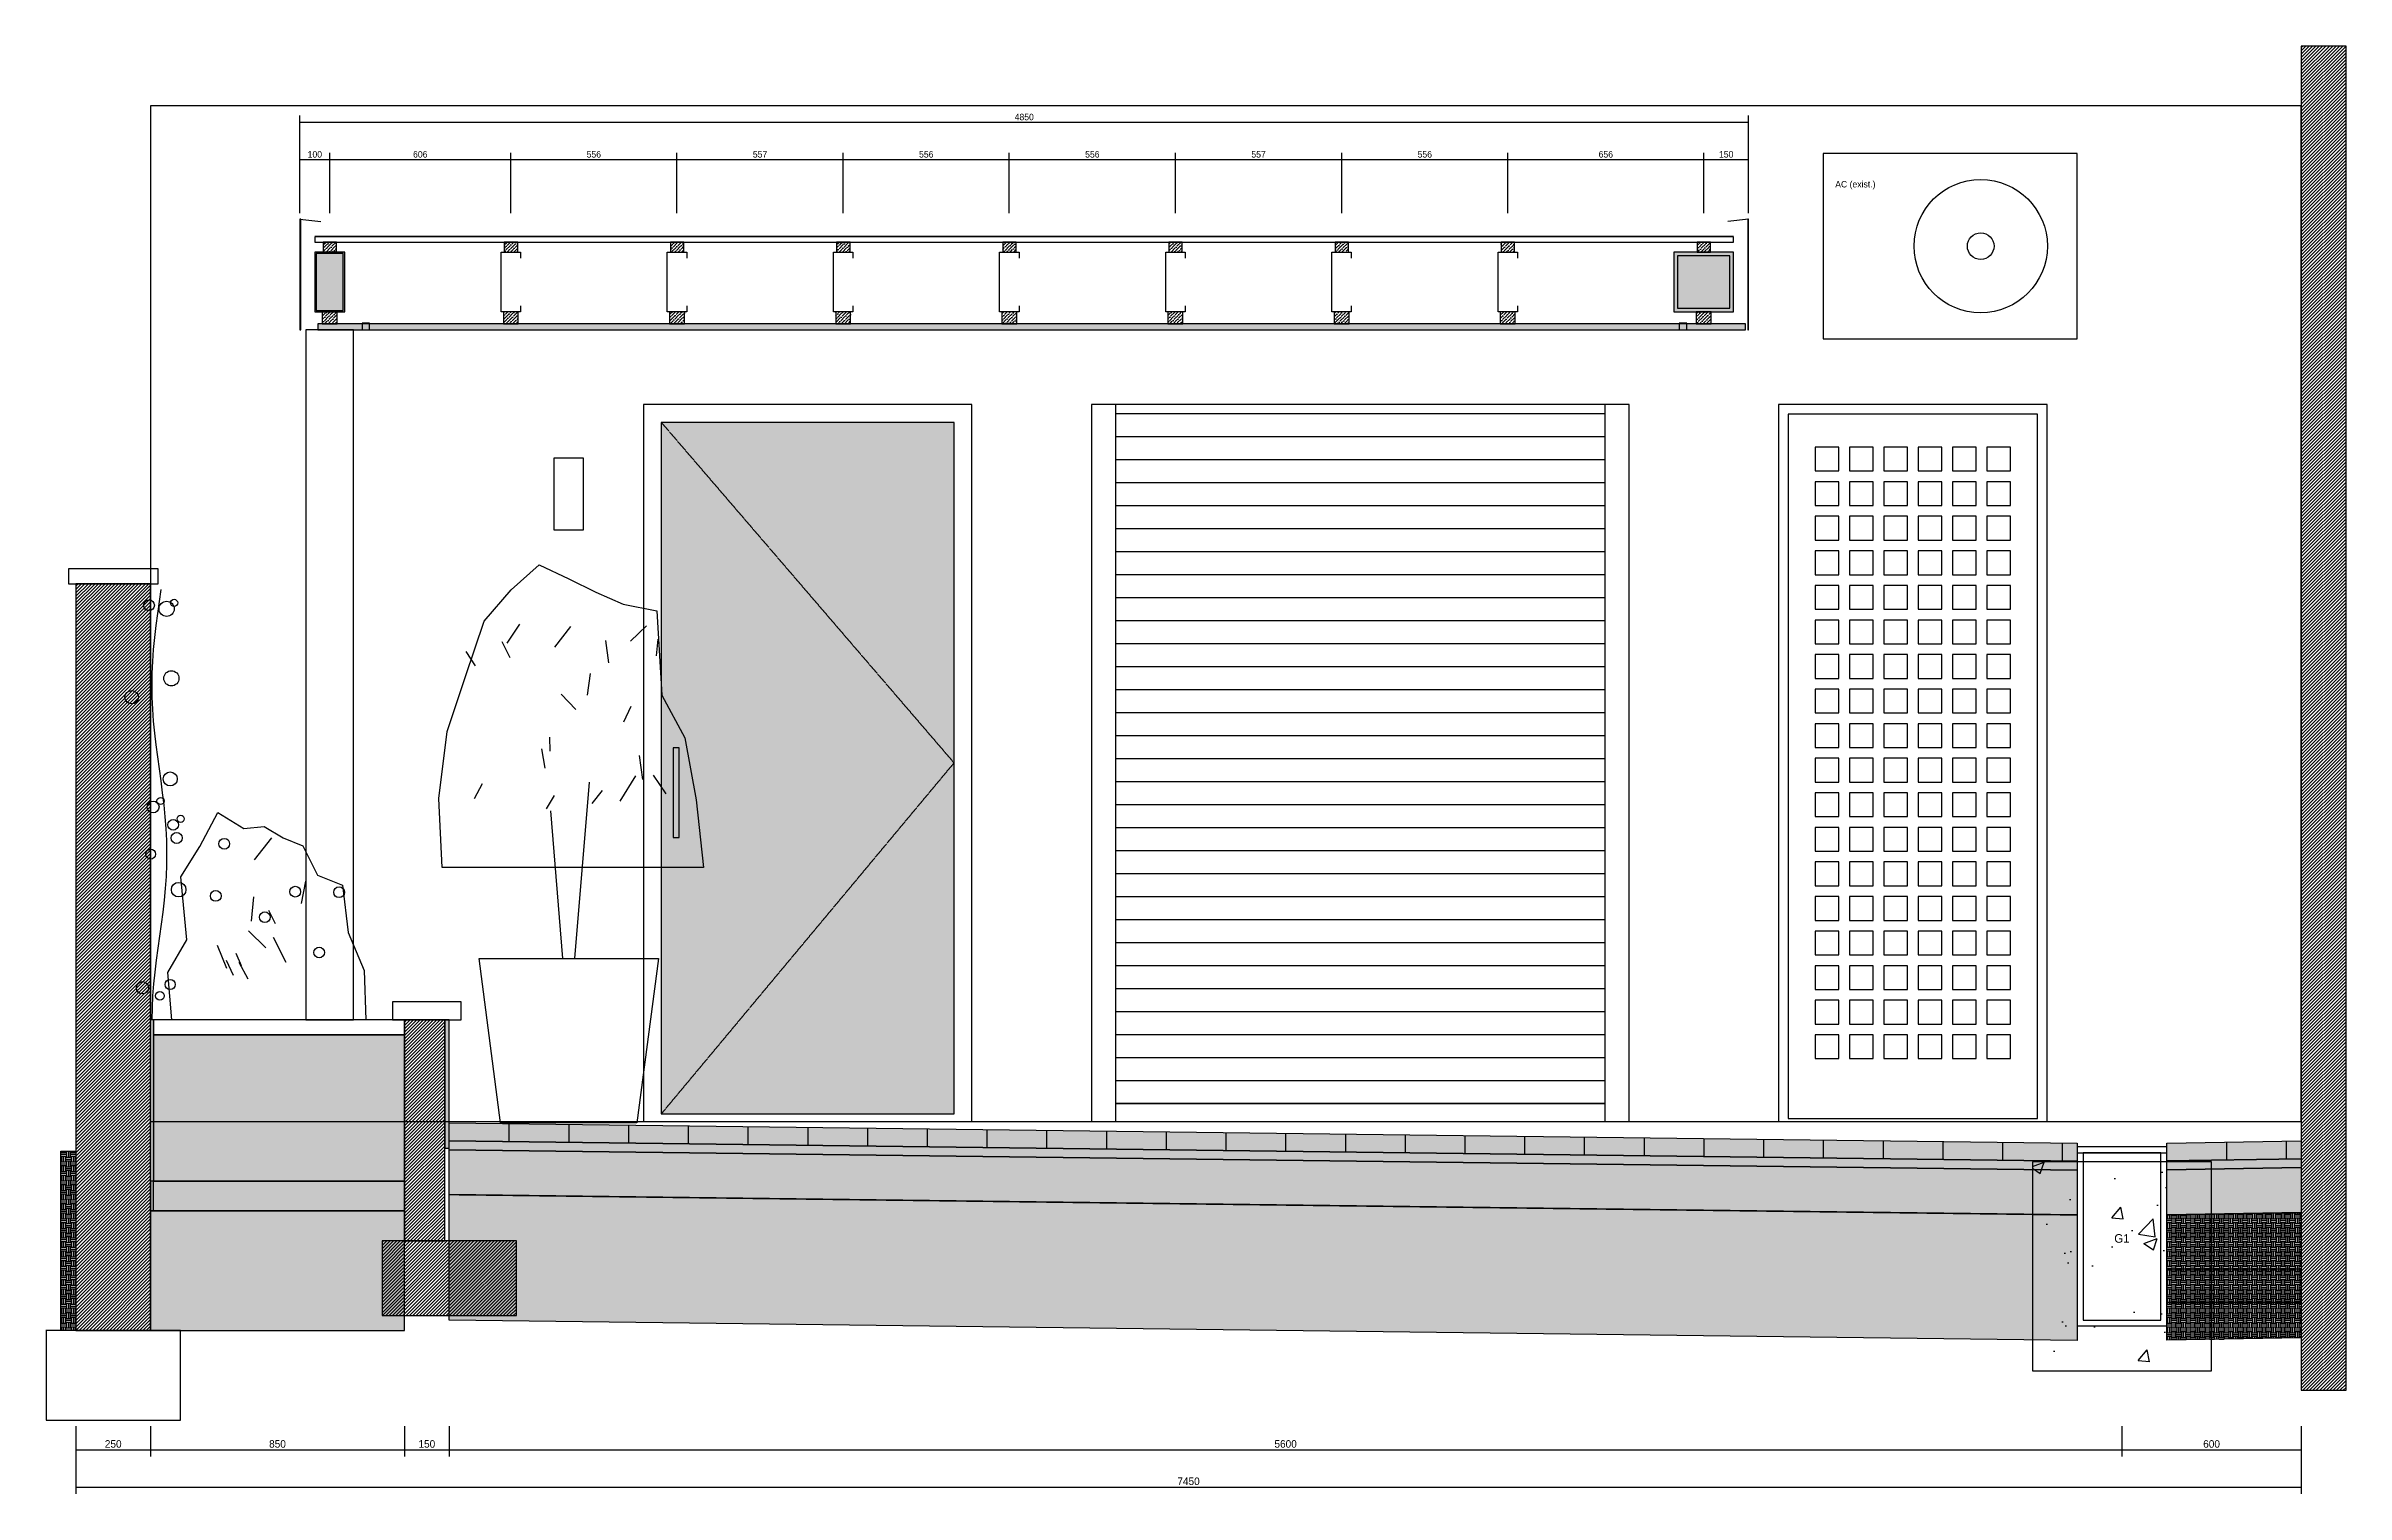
# Model space of a CAD drawing. Header units: millimetres. Extents: x -3750 to 66350, y -83500 to 3000.
# Drawn here: x 29650 to 37350, y -41248 to -36400 of the extents above; entities that cross this region are included whole.
import ezdxf
from ezdxf.enums import TextEntityAlignment as Align

# ---------------------------------------------------------------- set-up
doc = ezdxf.new("R2010")
doc.units = ezdxf.units.MM
doc.linetypes.add('DASHED', pattern=[1.524, 1.27, -0.254])
for name, color, linetype in [('A-DIMS', 3, 'Continuous'), ('A-DOOR', 5, 'Continuous'), ('A-HATCH', 9, 'Continuous'), ('A-TEXT', 2, 'Continuous'), ('A-WALL', 7, 'Continuous'), ('L-PLANT', 94, 'Continuous'), ('S-STEEL', 1, 'Continuous')]:
    doc.layers.add(name, color=color, linetype=linetype)

msp = doc.modelspace()

# ---------------------------------------------------------------- texts
at = {"layer": 'A-DIMS'}
for s, height, p in [('4850', 21.6, (32925, -36655)), ('100', 21.6, (30550, -36780)), ('606', 21.6, (30903, -36780)), ('556', 21.6, (31484, -36780)), ('557', 21.6, (32040.5, -36780)), ('556', 21.6, (32597, -36780)), ('556', 21.6, (33153, -36780)), ('557', 21.6, (33709.5, -36780)), ('556', 21.6, (34266, -36780)), ('656', 21.6, (34872, -36780)), ('150', 21.6, (35275, -36780)), ('250', 25.2, (29875, -41100)), ('850', 25.2, (30425, -41100)), ('150', 25.2, (30925, -41100)), ('5600', 25.2, (33800, -41100)), ('600', 25.2, (36900, -41100)), ('7450', 25.2, (33475, -41225))]:
    msp.add_text(s, height=height, dxfattribs=at).set_placement(p, align=Align.BOTTOM_CENTER)
at = {"layer": 'A-TEXT'}
msp.add_text('AC (exist.)', height=21.6, dxfattribs=at).set_placement((35640, -36880), align=Align.BOTTOM_LEFT)
msp.add_text('G1', height=28.8, dxfattribs=at).set_placement((36600, -40415), align=Align.BOTTOM_CENTER)

# ---------------------------------------------------------------- hatches: boundary and pattern name
at = {"layer": 'A-HATCH'}
h = msp.add_hatch(dxfattribs=at)
h.set_pattern_fill('ANSI31', scale=2.5)
h.paths.add_polyline_path([(37200, -40900), (37350, -40900), (37350, -36400), (37200, -36400)])
for color, points in [(253, [(30550, -37290), (30650, -37290), (30650, -37090), (30550, -37090)]), (253, [(35100, -37290), (35300, -37290), (35300, -37090), (35100, -37090)]), (8, [(31710, -39975), (32690, -39975), (32690, -37660), (31710, -37660)]), (8, [(30010, -40200), (30850, -40200), (30850, -39710), (30010, -39710)]), (8, [(30985, -40090), (31000, -40090), (31000, -39660), (30985, -39660)]), (253, [(31000, -40005), (36450, -40073.1), (36450, -40133.1), (31000, -40065)]), (8, [(31000, -40065), (36450, -40133.1), (36450, -40163.1), (31000, -40095)]), (8, [(31000, -40095), (36450, -40163.1), (36450, -40313.1), (31000, -40245)]), (253, [(36750, -40072.5), (37200, -40065), (37200, -40125), (36750, -40132.5)]), (8, [(36750, -40132.5), (37200, -40125), (37200, -40155), (36750, -40162.5)]), (8, [(36750, -40162.5), (37200, -40155), (37200, -40305), (36750, -40312.5)]), (8, [(30000, -40300), (30850, -40300), (30850, -40200), (30000, -40200)])]:
    msp.add_hatch(color=color, dxfattribs=at).paths.add_polyline_path(points)
h = msp.add_hatch(dxfattribs=at)
h.set_pattern_fill('ANSI36', scale=2.5)
h.paths.add_polyline_path([(30578, -37090), (30623, -37090), (30623, -37056.3), (30578, -37056.3)])
h = msp.add_hatch(dxfattribs=at)
h.set_pattern_fill('ANSI36', scale=2.5)
h.paths.add_polyline_path([(31184.2, -37090), (31229.2, -37090), (31229.2, -37056.3), (31184.2, -37056.3)])
h = msp.add_hatch(dxfattribs=at)
h.set_pattern_fill('ANSI36', scale=2.5)
h.paths.add_polyline_path([(31740.5, -37090), (31785.5, -37090), (31785.5, -37056.3), (31740.5, -37056.3)])
h = msp.add_hatch(dxfattribs=at)
h.set_pattern_fill('ANSI36', scale=2.5)
h.paths.add_polyline_path([(32296.8, -37090), (32341.8, -37090), (32341.8, -37056.3), (32296.8, -37056.3)])
h = msp.add_hatch(dxfattribs=at)
h.set_pattern_fill('ANSI36', scale=2.5)
h.paths.add_polyline_path([(32853, -37090), (32898, -37090), (32898, -37056.3), (32853, -37056.3)])
h = msp.add_hatch(dxfattribs=at)
h.set_pattern_fill('ANSI36', scale=2.5)
h.paths.add_polyline_path([(33409.2, -37090), (33454.2, -37090), (33454.2, -37056.3), (33409.2, -37056.3)])
h = msp.add_hatch(dxfattribs=at)
h.set_pattern_fill('ANSI36', scale=2.5)
h.paths.add_polyline_path([(33965.5, -37090), (34010.5, -37090), (34010.5, -37056.3), (33965.5, -37056.3)])
h = msp.add_hatch(dxfattribs=at)
h.set_pattern_fill('ANSI36', scale=2.5)
h.paths.add_polyline_path([(34521.8, -37090), (34566.8, -37090), (34566.8, -37056.3), (34521.8, -37056.3)])
h = msp.add_hatch(dxfattribs=at)
h.set_pattern_fill('ANSI36', scale=2.5)
h.paths.add_polyline_path([(35178, -37090), (35223, -37090), (35223, -37056.3), (35178, -37056.3)])
h = msp.add_hatch(dxfattribs=at)
h.set_pattern_fill('ANSI36', scale=2.5)
h.paths.add_polyline_path([(30560, -37350), (35340, -37350), (35340, -37330), (30560, -37330)])
h = msp.add_hatch(dxfattribs=at)
h.set_pattern_fill('ANSI36', scale=2.5)
h.paths.add_polyline_path([(30575, -37330), (30625, -37330), (30625, -37290), (30575, -37290)])
h = msp.add_hatch(dxfattribs=at)
h.set_pattern_fill('ANSI36', scale=2.5)
h.paths.add_polyline_path([(31181.2, -37330), (31231.2, -37330), (31231.2, -37290), (31181.2, -37290)])
h = msp.add_hatch(dxfattribs=at)
h.set_pattern_fill('ANSI36', scale=2.5)
h.paths.add_polyline_path([(31737.5, -37330), (31787.5, -37330), (31787.5, -37290), (31737.5, -37290)])
h = msp.add_hatch(dxfattribs=at)
h.set_pattern_fill('ANSI36', scale=2.5)
h.paths.add_polyline_path([(32293.8, -37330), (32343.8, -37330), (32343.8, -37290), (32293.8, -37290)])
h = msp.add_hatch(dxfattribs=at)
h.set_pattern_fill('ANSI36', scale=2.5)
h.paths.add_polyline_path([(32850, -37330), (32900, -37330), (32900, -37290), (32850, -37290)])
h = msp.add_hatch(dxfattribs=at)
h.set_pattern_fill('ANSI36', scale=2.5)
h.paths.add_polyline_path([(33406.2, -37330), (33456.2, -37330), (33456.2, -37290), (33406.2, -37290)])
h = msp.add_hatch(dxfattribs=at)
h.set_pattern_fill('ANSI36', scale=2.5)
h.paths.add_polyline_path([(33962.5, -37330), (34012.5, -37330), (34012.5, -37290), (33962.5, -37290)])
h = msp.add_hatch(dxfattribs=at)
h.set_pattern_fill('ANSI36', scale=2.5)
h.paths.add_polyline_path([(34518.8, -37330), (34568.8, -37330), (34568.8, -37290), (34518.8, -37290)])
h = msp.add_hatch(dxfattribs=at)
h.set_pattern_fill('ANSI36', scale=2.5)
h.paths.add_polyline_path([(35175, -37330), (35225, -37330), (35225, -37290), (35175, -37290)])
h = msp.add_hatch(dxfattribs=at)
h.set_pattern_fill('ANSI31', scale=2.5)
h.paths.add_polyline_path([(29750, -40700), (30000, -40700), (30000, -38200), (29750, -38200)])
h = msp.add_hatch(dxfattribs=at)
h.set_pattern_fill('AR-CONC', scale=2.5)
h.paths.add_polyline_path([(30810, -39660), (31040, -39660), (31040, -39600), (30810, -39600)])
h = msp.add_hatch(dxfattribs=at)
h.set_pattern_fill('ANSI31', scale=2.5)
h.paths.add_polyline_path([(30850, -40400), (30985, -40400), (30985, -39660), (30850, -39660)])
h = msp.add_hatch(dxfattribs=at)
h.set_pattern_fill('EARTH', scale=2.5)
h.paths.add_polyline_path([(29700, -40100), (29750, -40100), (29750, -40700), (29700, -40700)])
h = msp.add_hatch(dxfattribs=at)
h.set_pattern_fill('AR-CONC', scale=2.5)
h.paths.add_polyline_path([(36300, -40835), (36900, -40835), (36900, -40135), (36300, -40135)])
h = msp.add_hatch(dxfattribs=at)
h.set_pattern_fill('EARTH', scale=2.5)
h.paths.add_polyline_path([(31000, -40245), (36450, -40313.1), (36450, -40733.1), (31000, -40665)])
h = msp.add_hatch(dxfattribs=at)
h.set_pattern_fill('EARTH', scale=2.5)
h.paths.add_polyline_path([(30000, -40700), (30850, -40700), (30850, -40300), (30000, -40300)])
h = msp.add_hatch(dxfattribs=at)
h.set_pattern_fill('EARTH', scale=2.5)
h.paths.add_polyline_path([(36750, -40312.5), (37200, -40305), (37200, -40725), (36750, -40732.5)])
h = msp.add_hatch(dxfattribs=at)
h.set_pattern_fill('ANSI31', scale=2.5)
h.paths.add_polyline_path([(30775, -40650), (31225, -40650), (31225, -40400), (30775, -40400)])

# ---------------------------------------------------------------- linework, layer by layer
at = {"layer": 'A-DIMS'}
for p, q in [((30500, -36960), (30500, -36632.5)), ((35350, -36960), (35350, -36632.5)), ((30500, -36655), (35350, -36655)), ((30500, -36960), (30500, -36757.5)), ((30500, -36780), (30600, -36780)), ((30600, -36960), (30600, -36757.5)), ((30600, -36960), (30600, -36757.5)), ((30600, -36780), (31206, -36780)), ((31206, -36960), (31206, -36757.5)), ((31206, -36960), (31206, -36757.5)), ((31206, -36780), (31762, -36780)), ((31762, -36960), (31762, -36757.5)), ((31762, -36960), (31762, -36757.5)), ((31762, -36780), (32319, -36780)), ((32319, -36960), (32319, -36757.5)), ((32319, -36960), (32319, -36757.5)), ((32319, -36780), (32875, -36780)), ((32875, -36960), (32875, -36757.5)), ((32875, -36960), (32875, -36757.5)), ((32875, -36780), (33431, -36780)), ((33431, -36960), (33431, -36757.5)), ((33431, -36960), (33431, -36757.5)), ((33431, -36780), (33988, -36780)), ((33988, -36960), (33988, -36757.5)), ((33988, -36960), (33988, -36757.5)), ((33988, -36780), (34544, -36780)), ((34544, -36960), (34544, -36757.5)), ((34544, -36960), (34544, -36757.5)), ((34544, -36780), (35200, -36780)), ((35200, -36960), (35200, -36757.5)), ((35200, -36960), (35200, -36757.5)), ((35200, -36780), (35350, -36780)), ((35350, -36960), (35350, -36757.5)), ((29750, -41020), (29750, -41122.5)), ((29750, -41020), (29750, -41247.5)), ((30000, -41020), (30000, -41122.5)), ((30000, -41020), (30000, -41122.5)), ((30850, -41020), (30850, -41122.5)), ((30850, -41020), (30850, -41122.5)), ((31000, -41020), (31000, -41122.5)), ((31000, -41020), (31000, -41122.5)), ((36600, -41020), (36600, -41122.5)), ((36600, -41020), (36600, -41122.5)), ((37200, -41020), (37200, -41122.5)), ((37200, -41020), (37200, -41247.5)), ((29750, -41100), (30000, -41100)), ((30000, -41100), (30850, -41100)), ((30850, -41100), (31000, -41100)), ((31000, -41100), (36600, -41100)), ((36600, -41100), (37200, -41100)), ((29750, -41225), (37200, -41225))]:
    msp.add_line(p, q, dxfattribs=at)
at = {"layer": 'A-DOOR'}
for p, q in [((33230, -37630), (34870, -37630)), ((33230, -37707), (34870, -37707)), ((33230, -37784), (34870, -37784)), ((33230, -37861), (34870, -37861)), ((33230, -37938), (34870, -37938)), ((33230, -38015), (34870, -38015)), ((33230, -38092), (34870, -38092)), ((33230, -38169), (34870, -38169)), ((33230, -38246), (34870, -38246)), ((33230, -38323), (34870, -38323)), ((33230, -38400), (34870, -38400)), ((33230, -38477), (34870, -38477)), ((33230, -38554), (34870, -38554)), ((33230, -38631), (34870, -38631)), ((33230, -38708), (34870, -38708)), ((33230, -38785), (34870, -38785)), ((33230, -38862), (34870, -38862)), ((33230, -38939), (34870, -38939)), ((33230, -39016), (34870, -39016)), ((33230, -39093), (34870, -39093)), ((33230, -39170), (34870, -39170)), ((33230, -39247), (34870, -39247)), ((33230, -39324), (34870, -39324)), ((33230, -39401), (34870, -39401)), ((33230, -39478), (34870, -39478)), ((33230, -39555), (34870, -39555)), ((33230, -39632), (34870, -39632)), ((33230, -39709), (34870, -39709)), ((33230, -39786), (34870, -39786)), ((33230, -39863), (34870, -39863)), ((33230, -39940), (34870, -39940))]:
    msp.add_line(p, q, dxfattribs=at)
for points in [[(31650, -40000), (32750, -40000), (32750, -37600), (31650, -37600)], [(33150, -40000), (34950, -40000), (34950, -37600), (33150, -37600)], [(33230, -40000), (34870, -40000), (34870, -37600), (33230, -37600)], [(35450, -40000), (36350, -40000), (36350, -37600), (35450, -37600)], [(35483, -39990), (36317, -39990), (36317, -37633), (35483, -37633)], [(31710, -39975), (32690, -39975), (32690, -37660), (31710, -37660)], [(31710, -39975), (32690, -39975), (32690, -37660), (31710, -37660)], [(35573, -37822.7), (35652, -37822.7), (35652, -37743), (35573, -37743)], [(35688, -37822.7), (35767, -37822.7), (35767, -37743), (35688, -37743)], [(35803, -37822.7), (35882, -37822.7), (35882, -37743), (35803, -37743)], [(35918, -37822.7), (35997, -37822.7), (35997, -37743), (35918, -37743)], [(36033, -37822.7), (36112, -37822.7), (36112, -37743), (36033, -37743)], [(36148, -37822.7), (36227, -37822.7), (36227, -37743), (36148, -37743)], [(35573, -37938.4), (35652, -37938.4), (35652, -37858.7), (35573, -37858.7)], [(35688, -37938.4), (35767, -37938.4), (35767, -37858.7), (35688, -37858.7)], [(35803, -37938.4), (35882, -37938.4), (35882, -37858.7), (35803, -37858.7)], [(35918, -37938.4), (35997, -37938.4), (35997, -37858.7), (35918, -37858.7)], [(36033, -37938.4), (36112, -37938.4), (36112, -37858.7), (36033, -37858.7)], [(36148, -37938.4), (36227, -37938.4), (36227, -37858.7), (36148, -37858.7)], [(35573, -38054.2), (35652, -38054.2), (35652, -37974.4), (35573, -37974.4)], [(35688, -38054.2), (35767, -38054.2), (35767, -37974.4), (35688, -37974.4)], [(35803, -38054.2), (35882, -38054.2), (35882, -37974.4), (35803, -37974.4)], [(35918, -38054.2), (35997, -38054.2), (35997, -37974.4), (35918, -37974.4)], [(36033, -38054.2), (36112, -38054.2), (36112, -37974.4), (36033, -37974.4)], [(36148, -38054.2), (36227, -38054.2), (36227, -37974.4), (36148, -37974.4)], [(35573, -38169.9), (35652, -38169.9), (35652, -38090.2), (35573, -38090.2)], [(35688, -38169.9), (35767, -38169.9), (35767, -38090.2), (35688, -38090.2)], [(35803, -38169.9), (35882, -38169.9), (35882, -38090.2), (35803, -38090.2)], [(35918, -38169.9), (35997, -38169.9), (35997, -38090.2), (35918, -38090.2)], [(36033, -38169.9), (36112, -38169.9), (36112, -38090.2), (36033, -38090.2)], [(36148, -38169.9), (36227, -38169.9), (36227, -38090.2), (36148, -38090.2)], [(35573, -38285.6), (35652, -38285.6), (35652, -38205.9), (35573, -38205.9)], [(35688, -38285.6), (35767, -38285.6), (35767, -38205.9), (35688, -38205.9)], [(35803, -38285.6), (35882, -38285.6), (35882, -38205.9), (35803, -38205.9)], [(35918, -38285.6), (35997, -38285.6), (35997, -38205.9), (35918, -38205.9)], [(36033, -38285.6), (36112, -38285.6), (36112, -38205.9), (36033, -38205.9)], [(36148, -38285.6), (36227, -38285.6), (36227, -38205.9), (36148, -38205.9)], [(35573, -38401.3), (35652, -38401.3), (35652, -38321.6), (35573, -38321.6)], [(35688, -38401.3), (35767, -38401.3), (35767, -38321.6), (35688, -38321.6)], [(35803, -38401.3), (35882, -38401.3), (35882, -38321.6), (35803, -38321.6)], [(35918, -38401.3), (35997, -38401.3), (35997, -38321.6), (35918, -38321.6)], [(36033, -38401.3), (36112, -38401.3), (36112, -38321.6), (36033, -38321.6)], [(36148, -38401.3), (36227, -38401.3), (36227, -38321.6), (36148, -38321.6)], [(35573, -38517.1), (35652, -38517.1), (35652, -38437.3), (35573, -38437.3)], [(35688, -38517.1), (35767, -38517.1), (35767, -38437.3), (35688, -38437.3)], [(35803, -38517.1), (35882, -38517.1), (35882, -38437.3), (35803, -38437.3)], [(35918, -38517.1), (35997, -38517.1), (35997, -38437.3), (35918, -38437.3)], [(36033, -38517.1), (36112, -38517.1), (36112, -38437.3), (36033, -38437.3)], [(36148, -38517.1), (36227, -38517.1), (36227, -38437.3), (36148, -38437.3)], [(35573, -38632.8), (35652, -38632.8), (35652, -38553.1), (35573, -38553.1)], [(35688, -38632.8), (35767, -38632.8), (35767, -38553.1), (35688, -38553.1)], [(35803, -38632.8), (35882, -38632.8), (35882, -38553.1), (35803, -38553.1)], [(35918, -38632.8), (35997, -38632.8), (35997, -38553.1), (35918, -38553.1)], [(36033, -38632.8), (36112, -38632.8), (36112, -38553.1), (36033, -38553.1)], [(36148, -38632.8), (36227, -38632.8), (36227, -38553.1), (36148, -38553.1)], [(35573, -38748.5), (35652, -38748.5), (35652, -38668.8), (35573, -38668.8)], [(35688, -38748.5), (35767, -38748.5), (35767, -38668.8), (35688, -38668.8)], [(35803, -38748.5), (35882, -38748.5), (35882, -38668.8), (35803, -38668.8)], [(35918, -38748.5), (35997, -38748.5), (35997, -38668.8), (35918, -38668.8)], [(36033, -38748.5), (36112, -38748.5), (36112, -38668.8), (36033, -38668.8)], [(36148, -38748.5), (36227, -38748.5), (36227, -38668.8), (36148, -38668.8)], [(35573, -38864.2), (35652, -38864.2), (35652, -38784.5), (35573, -38784.5)], [(35688, -38864.2), (35767, -38864.2), (35767, -38784.5), (35688, -38784.5)], [(35803, -38864.2), (35882, -38864.2), (35882, -38784.5), (35803, -38784.5)], [(35918, -38864.2), (35997, -38864.2), (35997, -38784.5), (35918, -38784.5)], [(36033, -38864.2), (36112, -38864.2), (36112, -38784.5), (36033, -38784.5)], [(36148, -38864.2), (36227, -38864.2), (36227, -38784.5), (36148, -38784.5)], [(35573, -38979.9), (35652, -38979.9), (35652, -38900.2), (35573, -38900.2)], [(35688, -38979.9), (35767, -38979.9), (35767, -38900.2), (35688, -38900.2)], [(35803, -38979.9), (35882, -38979.9), (35882, -38900.2), (35803, -38900.2)], [(35918, -38979.9), (35997, -38979.9), (35997, -38900.2), (35918, -38900.2)], [(36033, -38979.9), (36112, -38979.9), (36112, -38900.2), (36033, -38900.2)], [(36148, -38979.9), (36227, -38979.9), (36227, -38900.2), (36148, -38900.2)], [(35573, -39095.7), (35652, -39095.7), (35652, -39015.9), (35573, -39015.9)], [(35688, -39095.7), (35767, -39095.7), (35767, -39015.9), (35688, -39015.9)], [(35803, -39095.7), (35882, -39095.7), (35882, -39015.9), (35803, -39015.9)], [(35918, -39095.7), (35997, -39095.7), (35997, -39015.9), (35918, -39015.9)], [(36033, -39095.7), (36112, -39095.7), (36112, -39015.9), (36033, -39015.9)], [(36148, -39095.7), (36227, -39095.7), (36227, -39015.9), (36148, -39015.9)], [(35573, -39211.4), (35652, -39211.4), (35652, -39131.7), (35573, -39131.7)], [(35688, -39211.4), (35767, -39211.4), (35767, -39131.7), (35688, -39131.7)], [(35803, -39211.4), (35882, -39211.4), (35882, -39131.7), (35803, -39131.7)], [(35918, -39211.4), (35997, -39211.4), (35997, -39131.7), (35918, -39131.7)], [(36033, -39211.4), (36112, -39211.4), (36112, -39131.7), (36033, -39131.7)], [(36148, -39211.4), (36227, -39211.4), (36227, -39131.7), (36148, -39131.7)], [(35573, -39327.1), (35652, -39327.1), (35652, -39247.4), (35573, -39247.4)], [(35688, -39327.1), (35767, -39327.1), (35767, -39247.4), (35688, -39247.4)], [(35803, -39327.1), (35882, -39327.1), (35882, -39247.4), (35803, -39247.4)], [(35918, -39327.1), (35997, -39327.1), (35997, -39247.4), (35918, -39247.4)], [(36033, -39327.1), (36112, -39327.1), (36112, -39247.4), (36033, -39247.4)], [(36148, -39327.1), (36227, -39327.1), (36227, -39247.4), (36148, -39247.4)], [(35573, -39442.8), (35652, -39442.8), (35652, -39363.1), (35573, -39363.1)], [(35688, -39442.8), (35767, -39442.8), (35767, -39363.1), (35688, -39363.1)], [(35803, -39442.8), (35882, -39442.8), (35882, -39363.1), (35803, -39363.1)], [(35918, -39442.8), (35997, -39442.8), (35997, -39363.1), (35918, -39363.1)], [(36033, -39442.8), (36112, -39442.8), (36112, -39363.1), (36033, -39363.1)], [(36148, -39442.8), (36227, -39442.8), (36227, -39363.1), (36148, -39363.1)], [(35573, -39558.6), (35652, -39558.6), (35652, -39478.8), (35573, -39478.8)], [(35688, -39558.6), (35767, -39558.6), (35767, -39478.8), (35688, -39478.8)], [(35803, -39558.6), (35882, -39558.6), (35882, -39478.8), (35803, -39478.8)], [(35918, -39558.6), (35997, -39558.6), (35997, -39478.8), (35918, -39478.8)], [(36033, -39558.6), (36112, -39558.6), (36112, -39478.8), (36033, -39478.8)], [(36148, -39558.6), (36227, -39558.6), (36227, -39478.8), (36148, -39478.8)], [(35573, -39674.3), (35652, -39674.3), (35652, -39594.6), (35573, -39594.6)], [(35688, -39674.3), (35767, -39674.3), (35767, -39594.6), (35688, -39594.6)], [(35803, -39674.3), (35882, -39674.3), (35882, -39594.6), (35803, -39594.6)], [(35918, -39674.3), (35997, -39674.3), (35997, -39594.6), (35918, -39594.6)], [(36033, -39674.3), (36112, -39674.3), (36112, -39594.6), (36033, -39594.6)], [(36148, -39674.3), (36227, -39674.3), (36227, -39594.6), (36148, -39594.6)], [(35573, -39790), (35652, -39790), (35652, -39710.3), (35573, -39710.3)], [(35688, -39790), (35767, -39790), (35767, -39710.3), (35688, -39710.3)], [(35803, -39790), (35882, -39790), (35882, -39710.3), (35803, -39710.3)], [(35918, -39790), (35997, -39790), (35997, -39710.3), (35918, -39710.3)], [(36033, -39790), (36112, -39790), (36112, -39710.3), (36033, -39710.3)], [(36148, -39790), (36227, -39790), (36227, -39710.3), (36148, -39710.3)]]:
    msp.add_lwpolyline(points, close=True, dxfattribs=at)
at = {"layer": 'A-WALL'}
for p, q in [((30500, -36980), (30570, -36987)), ((30550, -37036.3), (35300, -37036.3)), ((35350, -36980), (35280, -36987)), ((31420, -39455), (31470, -38865)), ((31380, -39455), (31340, -38960)), ((31200, -40007.5), (31200, -40067.5)), ((31200, -40007.5), (31200, -40067.5)), ((31400, -40010), (31400, -40070)), ((31400, -40010), (31400, -40070)), ((31600, -40012.5), (31600, -40072.5)), ((31600, -40012.5), (31600, -40072.5)), ((31800, -40015), (31800, -40075)), ((31800, -40015), (31800, -40075)), ((32000, -40017.5), (32000, -40077.5)), ((32000, -40017.5), (32000, -40077.5)), ((32200, -40020), (32200, -40080)), ((32200, -40020), (32200, -40080)), ((32400, -40022.5), (32400, -40082.5)), ((32400, -40022.5), (32400, -40082.5)), ((32600, -40025), (32600, -40085)), ((32600, -40025), (32600, -40085)), ((32800, -40027.5), (32800, -40087.5)), ((32800, -40027.5), (32800, -40087.5)), ((33000, -40030), (33000, -40090)), ((33000, -40030), (33000, -40090)), ((33200, -40032.5), (33200, -40092.5)), ((33200, -40032.5), (33200, -40092.5)), ((33400, -40035), (33400, -40095)), ((33400, -40035), (33400, -40095)), ((33600, -40037.5), (33600, -40097.5)), ((33600, -40037.5), (33600, -40097.5)), ((33800, -40040), (33800, -40100)), ((33800, -40040), (33800, -40100)), ((34000, -40042.5), (34000, -40102.5)), ((34000, -40042.5), (34000, -40102.5)), ((34200, -40045), (34200, -40105)), ((34200, -40045), (34200, -40105)), ((34400, -40047.5), (34400, -40107.5)), ((34400, -40047.5), (34400, -40107.5)), ((34600, -40050), (34600, -40110)), ((34600, -40050), (34600, -40110)), ((34800, -40052.5), (34800, -40112.5)), ((34800, -40052.5), (34800, -40112.5)), ((35000, -40055), (35000, -40115)), ((35000, -40055), (35000, -40115)), ((35200, -40057.5), (35200, -40117.5)), ((35200, -40057.5), (35200, -40117.5)), ((35400, -40060), (35400, -40120)), ((35400, -40060), (35400, -40120)), ((35600, -40062.5), (35600, -40122.5)), ((35600, -40062.5), (35600, -40122.5)), ((35800, -40065), (35800, -40125)), ((35800, -40065), (35800, -40125)), ((36000, -40067.5), (36000, -40127.5)), ((36000, -40067.5), (36000, -40127.5)), ((36200, -40070), (36200, -40130)), ((36200, -40070), (36200, -40130)), ((36400, -40072.5), (36400, -40132.5)), ((36400, -40072.5), (36400, -40132.5)), ((36950, -40069.2), (36950, -40129.2)), ((36950, -40069.2), (36950, -40129.2)), ((37150, -40065.8), (37150, -40125.8)), ((37150, -40065.8), (37150, -40125.8))]:
    msp.add_line(p, q, dxfattribs=at)
at = {"layer": 'A-WALL', "linetype": 'DASHED'}
for p in [(31710, -37660), (31710, -39975)]:
    msp.add_line(p, (32690, -38800), dxfattribs=at)
at = {"layer": 'A-WALL'}
for points in [[(37200, -40900), (37350, -40900), (37350, -36400), (37200, -36400)], [(30000, -40000), (37200, -40000), (37200, -36600), (30000, -36600)], [(35600, -37380), (36450, -37380), (36450, -36760), (35600, -36760)], [(30500, -37350), (30503, -37350), (30503, -36980), (30500, -36980)], [(35347, -37350), (35350, -37350), (35350, -36980), (35347, -36980)], [(30550, -37056.3), (35300, -37056.3), (35300, -37038.3), (30550, -37038.3)], [(30578, -37090), (30623, -37090), (30623, -37056.3), (30578, -37056.3)], [(31184.2, -37090), (31229.2, -37090), (31229.2, -37056.3), (31184.2, -37056.3)], [(31740.5, -37090), (31785.5, -37090), (31785.5, -37056.3), (31740.5, -37056.3)], [(32296.8, -37090), (32341.8, -37090), (32341.8, -37056.3), (32296.8, -37056.3)], [(32853, -37090), (32898, -37090), (32898, -37056.3), (32853, -37056.3)], [(33409.2, -37090), (33454.2, -37090), (33454.2, -37056.3), (33409.2, -37056.3)], [(33965.5, -37090), (34010.5, -37090), (34010.5, -37056.3), (33965.5, -37056.3)], [(34521.8, -37090), (34566.8, -37090), (34566.8, -37056.3), (34521.8, -37056.3)], [(35100, -37290), (35300, -37290), (35300, -37090), (35100, -37090)], [(35112.5, -37277.5), (35287.5, -37277.5), (35287.5, -37102.5), (35112.5, -37102.5)], [(35178, -37090), (35223, -37090), (35223, -37056.3), (35178, -37056.3)], [(30560, -37350), (35340, -37350), (35340, -37330), (30560, -37330)], [(30575, -37330), (30625, -37330), (30625, -37290), (30575, -37290)], [(30708, -37350), (30733, -37350), (30733, -37328), (30708, -37328)], [(31181.2, -37330), (31231.2, -37330), (31231.2, -37290), (31181.2, -37290)], [(31737.5, -37330), (31787.5, -37330), (31787.5, -37290), (31737.5, -37290)], [(32293.8, -37330), (32343.8, -37330), (32343.8, -37290), (32293.8, -37290)], [(32850, -37330), (32900, -37330), (32900, -37290), (32850, -37290)], [(33406.2, -37330), (33456.2, -37330), (33456.2, -37290), (33406.2, -37290)], [(33962.5, -37330), (34012.5, -37330), (34012.5, -37290), (33962.5, -37290)], [(34518.8, -37330), (34568.8, -37330), (34568.8, -37290), (34518.8, -37290)], [(35118, -37350), (35143, -37350), (35143, -37328), (35118, -37328)], [(35175, -37330), (35225, -37330), (35225, -37290), (35175, -37290)], [(30520, -39660), (30680, -39660), (30680, -37350), (30520, -37350)], [(31350, -38020), (31450, -38020), (31450, -37780), (31350, -37780)], [(29725, -38200), (30025, -38200), (30025, -38150), (29725, -38150)], [(29750, -40700), (30000, -40700), (30000, -38200), (29750, -38200)], [(31750, -39050), (31770, -39050), (31770, -38750), (31750, -38750)], [(31100, -39455), (31700, -39455), (31628, -40005), (31172, -40005)], [(30810, -39660), (31040, -39660), (31040, -39600), (30810, -39600)], [(30000, -40300), (30010, -40300), (30010, -39660), (30000, -39660)], [(30010, -39710), (30850, -39710), (30850, -39660), (30010, -39660)], [(30010, -40200), (30850, -40200), (30850, -39710), (30010, -39710)], [(30850, -40400), (30985, -40400), (30985, -39660), (30850, -39660)], [(30985, -40090), (31000, -40090), (31000, -39660), (30985, -39660)], [(33230, -40000), (34870, -40000), (34870, -39940), (33230, -39940)], [(31000, -40005), (36450, -40073.1), (36450, -40133.1), (31000, -40065)], [(29700, -40100), (29750, -40100), (29750, -40700), (29700, -40700)], [(31000, -40065), (36450, -40133.1), (36450, -40163.1), (31000, -40095)], [(31000, -40095), (36450, -40163.1), (36450, -40313.1), (31000, -40245)], [(36450, -40685), (36750, -40685), (36750, -40085), (36450, -40085)], [(36450, -40105), (36750, -40105), (36750, -40085), (36450, -40085)], [(36470, -40665), (36730, -40665), (36730, -40105), (36470, -40105)], [(36750, -40072.5), (37200, -40065), (37200, -40125), (36750, -40132.5)], [(36300, -40835), (36900, -40835), (36900, -40135), (36300, -40135)], [(36750, -40132.5), (37200, -40125), (37200, -40155), (36750, -40162.5)], [(36750, -40162.5), (37200, -40155), (37200, -40305), (36750, -40312.5)], [(30000, -40300), (30850, -40300), (30850, -40200), (30000, -40200)], [(31000, -40245), (36450, -40313.1), (36450, -40733.1), (31000, -40665)], [(30000, -40700), (30850, -40700), (30850, -40300), (30000, -40300)], [(36750, -40312.5), (37200, -40305), (37200, -40725), (36750, -40732.5)], [(30775, -40650), (31225, -40650), (31225, -40400), (30775, -40400)], [(36750, -40605), (37200, -40605), (37200, -40495), (36750, -40495)]]:
    msp.add_lwpolyline(points, close=True, dxfattribs=at)
for points in [[(31000, -40005), (36450, -40073.1)], [(36750, -40072.5), (37200, -40065)]]:
    msp.add_lwpolyline(points, dxfattribs=at)
at = {"layer": 'A-WALL', "linetype": 'DASHED'}
for points in [[(31000, -40245), (36450, -40313.1)], [(36750, -40312.5), (37200, -40305)]]:
    msp.add_lwpolyline(points, dxfattribs=at)
msp.add_lwpolyline([(29650, -41000), (30100, -41000), (30100, -40700), (29650, -40700)], close=True, dxfattribs=at)
at = {"layer": 'A-WALL'}
for centre, radius in [((36127, -37070), 223.2), ((36127, -37070), 44.6), ((30078.9, -38264.3), 12), ((30033.5, -38927.6), 12), ((30100.9, -38987.3), 12), ((30246.8, -39070.7), 18), ((30218.2, -39245.3), 18), ((30484.5, -39231.2), 18), ((30631.1, -39233.1), 18), ((30382.6, -39316.6), 18), ((30564.6, -39434.8), 18)]:
    msp.add_circle(centre, radius, dxfattribs=at)
at = {"layer": 'L-PLANT'}
for p, q in [((31194, -38398.9), (31236.7, -38335.7)), ((31354, -38412.2), (31406.5, -38343.8)), ((31606.3, -38392.5), (31660.4, -38341.1)), ((31204.3, -38448), (31176.8, -38394.3)), ((31534.8, -38464.5), (31524.7, -38390.5)), ((31693.5, -38441.3), (31699.3, -38386.3)), ((31087.7, -38475.5), (31056.1, -38427)), ((31424.3, -38621.3), (31375.1, -38570.4)), ((31462.5, -38572.8), (31473.4, -38500.6)), ((31584, -38662.4), (31609.1, -38610.3)), ((31338.1, -38760.2), (31336.8, -38713.3)), ((31321.1, -38817.4), (31310, -38753)), ((31647.9, -38855.4), (31637.1, -38775.3)), ((31085, -38918.9), (31111.7, -38869)), ((31572.6, -38928.4), (31624.5, -38843.5)), ((31726.7, -38903.7), (31683.9, -38840.5)), ((31325.7, -38953.2), (31352, -38908.7)), ((31478.5, -38936), (31512.6, -38891.9)), ((30348.5, -39124.5), (30406.2, -39051.3)), ((30338, -39330.3), (30345.9, -39247.8)), ((30505.5, -39271.1), (30520.3, -39195.9)), ((30417.8, -39338.3), (30396.3, -39293.6)), ((30254.9, -39487.8), (30224.5, -39411)), ((30385.9, -39419.5), (30328, -39361.9)), ((30454.2, -39468.6), (30412, -39384.2)), ((30277.5, -39511.8), (30253.8, -39461)), ((30304.7, -39479.1), (30286.4, -39437.6)), ((30326.4, -39523.5), (30296.3, -39468.7))]:
    msp.add_line(p, q, dxfattribs=at)
for points in [[(30976.3, -39150), (30965.5, -38919.7), (30992.9, -38694.7), (31054.7, -38510.6), (31116.9, -38325.6), (31207.3, -38220.5), (31300.5, -38137.4), (31400, -38183.9), (31490.6, -38228.7), (31582.8, -38268.6), (31695, -38290.9), (31711.6, -38573), (31788.2, -38715.9), (31826.8, -38923.8), (31850.8, -39150)], [(30070.9, -39660), (30058, -39501.7), (30121.8, -39392.2), (30101.5, -39181.6), (30165, -39079.4), (30224.9, -38966.4), (30312.2, -39019.9), (30380, -39013.3), (30444.5, -39051.2), (30510.1, -39078.1), (30559.4, -39175.5), (30642.3, -39209.5), (30661.2, -39368.3), (30715.7, -39495), (30720.4, -39660)]]:
    msp.add_lwpolyline(points, close=True, dxfattribs=at)
msp.add_lwpolyline([(30005, -39660), (30006, -39620), (30008.1, -39580), (30011.3, -39540), (30015.5, -39500), (30020.3, -39460), (30025.6, -39420), (30031.2, -39380), (30036.6, -39340), (30041.8, -39300), (30046.4, -39260), (30050.1, -39220), (30052.9, -39180), (30054.5, -39140), (30055, -39100), (30054.2, -39060), (30052.2, -39020), (30049.2, -38980), (30045.1, -38940), (30040.4, -38900), (30035.1, -38860), (30029.6, -38820), (30024.1, -38780), (30018.9, -38740), (30014.2, -38700), (30010.3, -38660), (30007.4, -38620), (30005.6, -38580), (30005, -38540), (30005.6, -38500), (30007.4, -38460), (30010.4, -38420), (30014.3, -38380), (30018.9, -38340), (30024.1, -38300), (30029.6, -38260), (30035.1, -38220)], dxfattribs=at)
for centre, radius in [((29994.9, -38272.3), 18), ((30053.9, -38284.3), 25.4), ((30069.7, -38516.9), 25.5), ((29936.8, -38580.2), 22.4), ((30066, -38853.7), 23.4), ((30008.5, -38947.6), 20), ((30075.9, -39007.3), 17.8), ((30087.3, -39051.3), 18.4), ((30000.4, -39105.3), 16.7), ((30094.2, -39224.5), 24.4), ((29973, -39552.8), 20.5), ((30031.2, -39579.8), 14.9), ((30065.8, -39541.9), 16.9)]:
    msp.add_circle(centre, radius, dxfattribs=at)
at = {"layer": 'S-STEEL'}
for points in [[(30550, -37290), (30650, -37290), (30650, -37090), (30550, -37090)], [(30555, -37285), (30645, -37285), (30645, -37095), (30555, -37095)]]:
    msp.add_lwpolyline(points, close=True, dxfattribs=at)
for points in [[(31238.8, -37270), (31238.8, -37290), (31173.8, -37290), (31173.8, -37090), (31238.8, -37090), (31238.8, -37110)], [(31795, -37270), (31795, -37290), (31730, -37290), (31730, -37090), (31795, -37090), (31795, -37110)], [(32351.2, -37270), (32351.2, -37290), (32286.2, -37290), (32286.2, -37090), (32351.2, -37090), (32351.2, -37110)], [(32907.5, -37270), (32907.5, -37290), (32842.5, -37290), (32842.5, -37090), (32907.5, -37090), (32907.5, -37110)], [(33463.8, -37270), (33463.8, -37290), (33398.8, -37290), (33398.8, -37090), (33463.8, -37090), (33463.8, -37110)], [(34020, -37270), (34020, -37290), (33955, -37290), (33955, -37090), (34020, -37090), (34020, -37110)], [(34576.2, -37270), (34576.2, -37290), (34511.2, -37290), (34511.2, -37090), (34576.2, -37090), (34576.2, -37110)]]:
    msp.add_lwpolyline(points, dxfattribs=at)

msp.set_redraw_order([(e.dxf.handle, doc.entitydb.next_handle()) for e in msp.query("TEXT MTEXT ATTDEF DIMENSION ARC_DIMENSION")])  # texts and dimensions are drawn at this point

doc.saveas('drawing.dxf')
